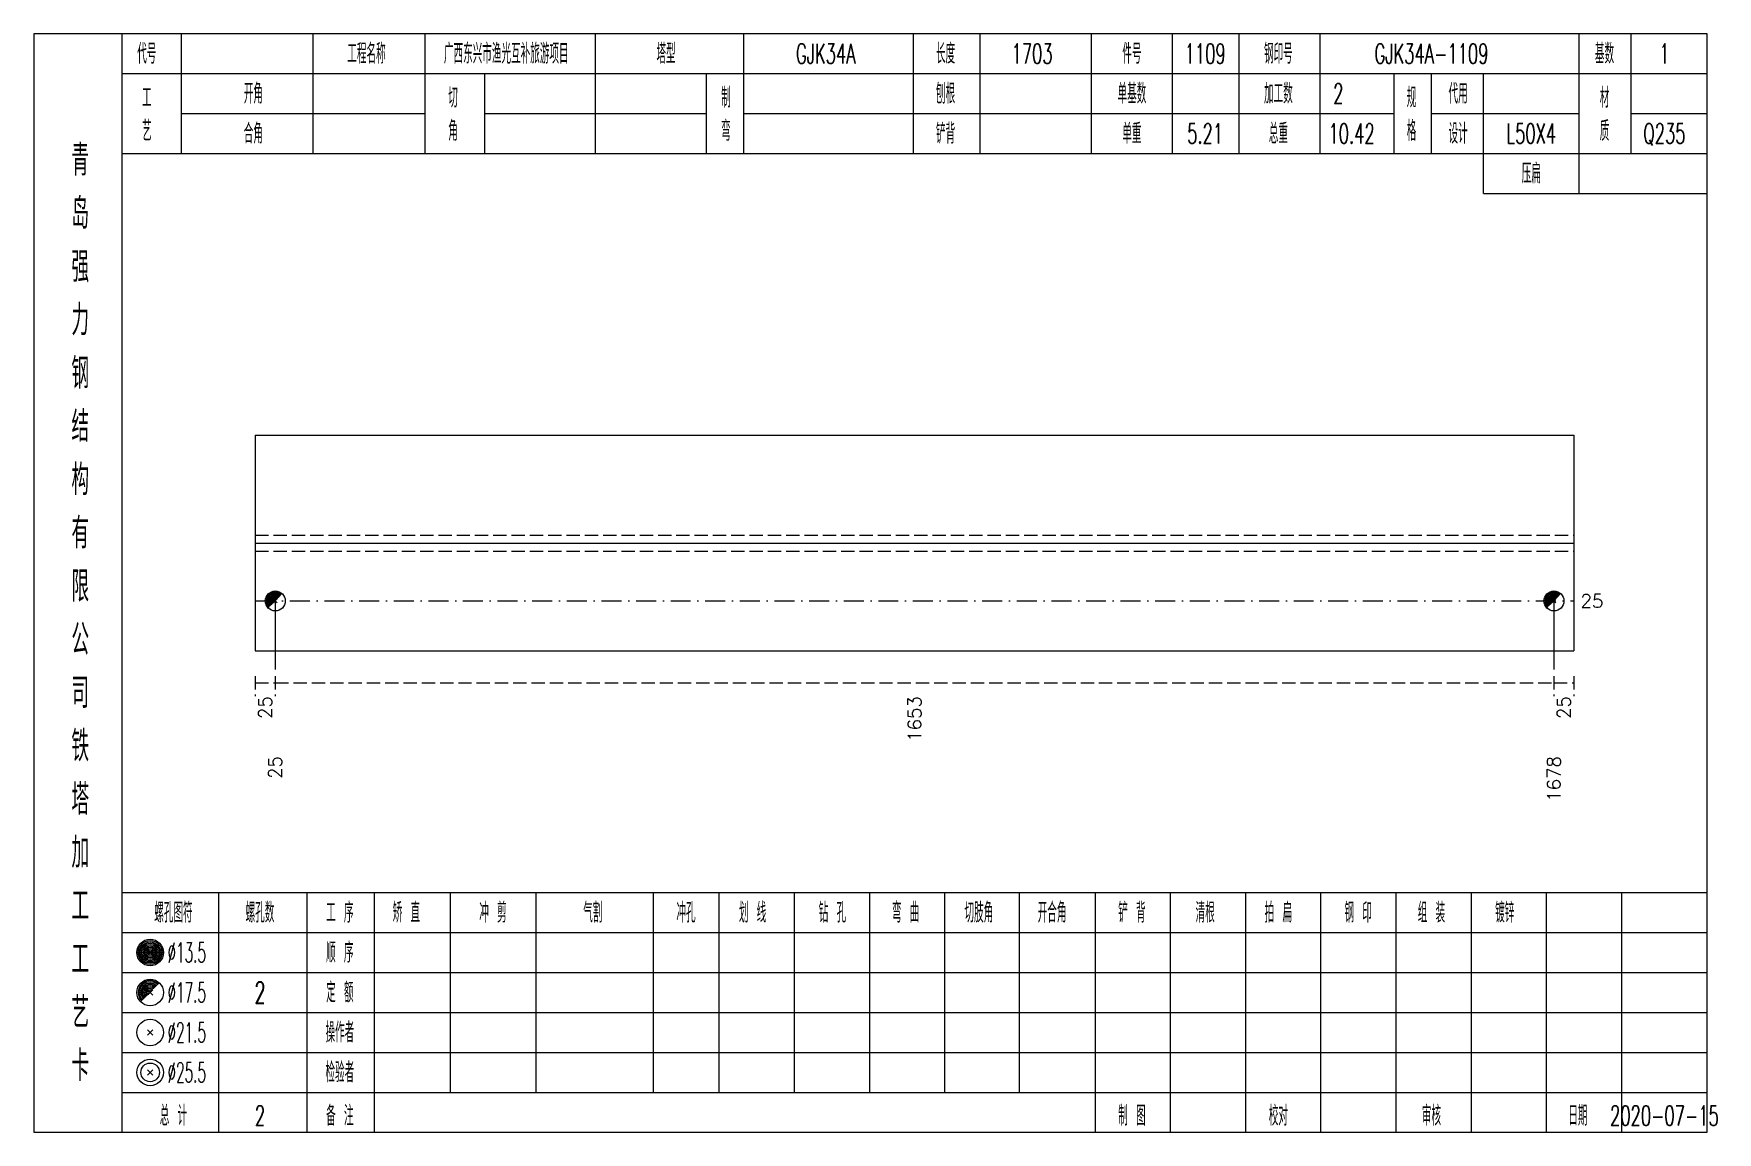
# Model space of a CAD drawing. Extents: x 0 to 2606, y -377 to 6479.
# Drawn here: x 0 to 252.9, y 1750 to 1915 of the extents above; entities that cross this region are included whole.
import ezdxf
from ezdxf.enums import TextEntityAlignment as Align

# ---------------------------------------------------------------- set-up
doc = ezdxf.new("R2010")
doc.units = 0
doc.header["$MEASUREMENT"] = 0
doc.linetypes.add('一点画线', pattern=[5.2, 3, -1, 0.2, -1])
doc.linetypes.add('虚线', pattern=[2.75, 2, -0.75])
doc.layers.get('0').update_dxf_attribs({"linetype": 'CONTINUOUS', "lineweight": 25})
doc.layers.add('1', color=7, linetype='CONTINUOUS', lineweight=25)
doc.layers.add('4', color=7, linetype='CONTINUOUS', lineweight=25)
doc.styles.get("Standard").update_dxf_attribs({"font": 'simplex.shx', "width": 0.7, "height": 3, "bigfont": 'gbhzfs.shx'})

msp = doc.modelspace()

# ---------------------------------------------------------------- texts
at = {"color": 7, "linetype": 'Continuous', "lineweight": 13}
msp.add_text('25', height=2, dxfattribs=at).set_placement((232.4, 1829.8), align=Align.MIDDLE_LEFT)
at = {"color": 8, "linetype": 'Continuous', "lineweight": 9}
for s, p in [('25', (34.8, 1815.5)), ('1653', (132.35, 1815.5)), ('25', (229.9, 1815.5))]:
    msp.add_text(s, height=2, rotation=90, dxfattribs=at).set_placement(p, align=Align.MIDDLE_RIGHT)
at = {"layer": '1', "color": 7, "linetype": 'Continuous', "lineweight": 13}
for s, p in [('25', (36.3, 1806.5)), ('1678', (228.4, 1806.5))]:
    msp.add_text(s, height=2, rotation=90, dxfattribs=at).set_placement(p, align=Align.MIDDLE_RIGHT)
at = {"layer": '4', "color": 1, "linetype": 'Continuous', "lineweight": 13}
for s, height, width, p in [('代号', 3, 0.6, (17, 1912)), ('工程名称', 3, 0.6, (50, 1912)), ('广西东兴市渔光互补旅游项目', 3, 0.6, (71, 1912)), ('塔型', 3, 0.6, (95, 1912)), ('GJK34A', 3, 0.6, (119, 1912)), ('长度', 3, 0.6, (137, 1912)), ('1703', 3, 0.6, (150, 1912)), ('件号', 3, 0.6, (165, 1912)), ('1109', 3, 0.6, (176, 1912)), ('钢印号', 3, 0.6, (187, 1912)), ('GJK34A-1109', 3, 0.6, (210, 1912)), ('基数', 3, 0.6, (236, 1912)), ('1', 3, 0.6, (245, 1912)), ('开角', 3, 0.6, (33, 1906)), ('刨根', 3, 0.6, (137, 1906)), ('单基数', 3, 0.6, (165, 1906)), ('加工数', 3, 0.6, (187, 1906)), ('2', 3, 0.6, (196, 1906)), ('代用', 3, 0.6, (214, 1906)), ('材', 3, 0.6, (236, 1905.4)), ('工', 3, 0.6, (17, 1905.4)), ('切', 3, 0.6, (63, 1905.4)), ('制', 3, 0.6, (104, 1905.4)), ('规', 3, 0.6, (207, 1905.4)), ('艺', 3, 0.6, (17, 1900.4)), ('角', 3, 0.6, (63, 1900.4)), ('弯', 3, 0.6, (104, 1900.4)), ('格', 3, 0.6, (207, 1900.4)), ('质', 3, 0.6, (236, 1900.4)), ('合角', 3, 0.6, (33, 1900)), ('铲背', 3, 0.6, (137, 1900)), ('单重', 3, 0.6, (165, 1900)), ('5.21', 3, 0.6, (176, 1900)), ('总重', 3, 0.6, (187, 1900)), ('10.42', 3, 0.6, (198, 1900)), ('设计', 3, 0.6, (214, 1900)), ('L50X4', 3, 0.6, (225, 1900)), ('Q235', 3, 0.6, (245, 1900)), ('青', 4.6, 0.8, (7, 1896)), ('压扁', 3, 0.6, (225, 1894)), ('岛', 4.6, 0.8, (7, 1888)), ('强', 4.6, 0.8, (7, 1880)), ('力', 4.6, 0.8, (7, 1872)), ('钢', 4.6, 0.8, (7, 1864)), ('结', 4.6, 0.8, (7, 1856)), ('构', 4.6, 0.8, (7, 1848)), ('有', 4.6, 0.8, (7, 1840)), ('限', 4.6, 0.8, (7, 1832)), ('公', 4.6, 0.8, (7, 1824)), ('司', 4.6, 0.8, (7, 1816)), ('铁', 4.6, 0.8, (7, 1808)), ('塔', 4.6, 0.8, (7, 1800)), ('加', 4.6, 0.8, (7, 1792)), ('工', 4.6, 0.8, (7, 1784)), ('螺孔图符', 3, 0.6, (21, 1783)), ('螺孔数', 3, 0.6, (34, 1783)), ('工 序', 3, 0.6, (46, 1783)), ('矫 直', 3, 0.6, (56, 1783)), ('冲 剪', 3, 0.6, (69, 1783)), ('气割', 3, 0.6, (84, 1783)), ('冲孔', 3, 0.6, (98, 1783)), ('划 线', 3, 0.6, (108, 1783)), ('钻 孔', 3, 0.6, (120, 1783)), ('弯 曲', 3, 0.6, (131, 1783)), ('切肢角', 3, 0.6, (142, 1783)), ('开合角', 3, 0.6, (153, 1783)), ('铲 背', 3, 0.6, (165, 1783)), ('清根', 3, 0.6, (176, 1783)), ('拍 扁', 3, 0.6, (187, 1783)), ('钢 印', 3, 0.6, (199, 1783)), ('组 装', 3, 0.6, (210, 1783)), ('镀锌', 3, 0.6, (221, 1783)), ('%%C13.5', 3, 0.5, (23, 1777)), ('顺 序', 3, 0.6, (46, 1777)), ('工', 4.6, 0.8, (7, 1776)), ('艺', 4.6, 0.8, (7, 1768)), ('%%C17.5', 3, 0.5, (23, 1771)), ('2', 3.2, 0.6, (34, 1771)), ('定 额', 3, 0.6, (46, 1771)), ('%%C21.5', 3, 0.5, (23, 1765)), ('操作者', 3, 0.6, (46, 1765)), ('卡', 4.6, 0.8, (7, 1760)), ('检验者', 3, 0.6, (46, 1759)), ('%%C25.5', 3, 0.5, (23, 1759)), ('总 计', 3, 0.6, (21, 1752.5)), ('2', 3, 0.6, (34, 1752.5)), ('备 注', 3, 0.6, (46, 1752.5)), ('制 图', 3, 0.6, (165, 1752.5)), ('校对', 3, 0.6, (187, 1752.5)), ('审核', 3, 0.6, (210, 1752.5)), ('日期', 3, 0.6, (232, 1752.5)), ('2020-07-15', 3, 0.6, (245, 1752.5))]:
    msp.add_text(s, height=height, dxfattribs=dict(at, width=width)).set_placement(p, align=Align.MIDDLE_CENTER)

# ---------------------------------------------------------------- linework, layer by layer
at = {"color": 7, "linetype": 'Continuous', "lineweight": 18}
for p, q in [((33.3, 1854.7), (33.3, 1822.3)), ((33.3, 1854.7), (231.4, 1854.7)), ((231.4, 1854.7), (231.4, 1822.3)), ((33.3, 1838.5), (231.4, 1838.5))]:
    msp.add_line(p, q, dxfattribs=at)
at = {"color": 1, "linetype": '虚线', "lineweight": 18}
for p, q in [((33.3, 1839.7), (231.4, 1839.7)), ((33.3, 1837.3), (231.4, 1837.3))]:
    msp.add_line(p, q, dxfattribs=at)
at = {"color": 3, "linetype": '一点画线', "lineweight": 13}
msp.add_line((33.3, 1829.8), (231.4, 1829.8), dxfattribs=at)
at = {"color": 7, "linetype": 'Continuous', "lineweight": 13}
for p, q in [((36.3, 1829.8), (36.3, 1819.5)), ((228.4, 1829.8), (228.4, 1819.5))]:
    msp.add_line(p, q, dxfattribs=at)
at = {"color": 8, "linetype": '虚线', "lineweight": 9}
for p, q in [((33.3, 1818.5), (33.3, 1815.5)), ((33.3, 1817.5), (36.3, 1817.5)), ((36.3, 1818.5), (36.3, 1815.5)), ((36.3, 1818.5), (36.3, 1815.5)), ((36.3, 1817.5), (228.4, 1817.5)), ((228.4, 1818.5), (228.4, 1815.5)), ((228.4, 1818.5), (228.4, 1815.5)), ((228.4, 1817.5), (231.4, 1817.5)), ((231.4, 1818.5), (231.4, 1815.5))]:
    msp.add_line(p, q, dxfattribs=at)
at = {"layer": '1', "color": 7, "linetype": 'Continuous', "lineweight": 0}
for p, q in [((36, 1829.5), (36.6, 1830.1)), ((36, 1830.1), (36.6, 1829.5)), ((228.1, 1829.5), (228.7, 1830.1)), ((228.1, 1830.1), (228.7, 1829.5))]:
    msp.add_line(p, q, dxfattribs=at)
at = {"layer": '1', "color": 7, "linetype": 'Continuous', "lineweight": 18}
msp.add_line((33.3, 1822.3), (231.4, 1822.3), dxfattribs=at)
at = {"layer": '1', "color": 7, "linetype": 'Continuous', "lineweight": 13}
for centre in [(36.3, 1829.8), (228.4, 1829.8)]:
    msp.add_circle(centre, 1.5, dxfattribs=at)
for centre, radius in [((36.3, 1829.8), 1.35), ((36.3, 1829.8), 1.2), ((36.3, 1829.8), 1.05), ((36.3, 1829.8), 0.9), ((36.3, 1829.8), 0.75), ((36.3, 1829.8), 0.6), ((36.3, 1829.8), 0.45), ((36.3, 1829.8), 0.3), ((36.3, 1829.8), 0.15), ((228.4, 1829.8), 1.35), ((228.4, 1829.8), 1.2), ((228.4, 1829.8), 1.05), ((228.4, 1829.8), 0.9), ((228.4, 1829.8), 0.75), ((228.4, 1829.8), 0.6), ((228.4, 1829.8), 0.45), ((228.4, 1829.8), 0.3), ((228.4, 1829.8), 0.15)]:
    msp.add_arc(centre, radius, 45, 225, dxfattribs=at)
at = {"layer": '4', "color": 1, "linetype": 'Continuous', "lineweight": 18}
for p, q in [((13.3, 1750), (13.3, 1915)), ((22.2, 1897), (22.2, 1915)), ((42, 1897), (42, 1915)), ((58.8, 1897), (58.8, 1915)), ((84.4, 1897), (84.4, 1915)), ((106.7, 1897), (106.7, 1915)), ((132.2, 1897), (132.2, 1915)), ((142.2, 1897), (142.2, 1915)), ((158.9, 1897), (158.9, 1915)), ((171.1, 1897), (171.1, 1915)), ((181.1, 1897), (181.1, 1915)), ((193.3, 1897), (193.3, 1915)), ((232.2, 1891), (232.2, 1915)), ((240, 1897), (240, 1915)), ((13.3, 1909), (251.4, 1909)), ((67.8, 1897), (67.8, 1909)), ((101.1, 1897), (101.1, 1909)), ((204.4, 1897), (204.4, 1909)), ((210, 1897), (210, 1909)), ((217.8, 1891), (217.8, 1909)), ((22.2, 1903), (58.8, 1903)), ((67.8, 1903), (101.1, 1903)), ((106.7, 1903), (204.4, 1903)), ((210, 1903), (232.2, 1903)), ((240, 1903), (251.4, 1903)), ((13.3, 1897), (251.4, 1897)), ((217.8, 1891), (251.4, 1891)), ((13.3, 1786), (251.4, 1786)), ((27.8, 1750), (27.8, 1786)), ((41.1, 1750), (41.1, 1786)), ((51.2, 1750), (51.2, 1786)), ((62.6, 1756), (62.6, 1786)), ((75.5, 1756), (75.5, 1786)), ((93.1, 1756), (93.1, 1786)), ((103, 1756), (103, 1786)), ((114.3, 1756), (114.3, 1786)), ((125.6, 1756), (125.6, 1786)), ((136.9, 1756), (136.9, 1786)), ((148.1, 1756), (148.1, 1786)), ((159.5, 1756), (159.5, 1786)), ((170.8, 1756), (170.8, 1786)), ((182.1, 1756), (182.1, 1786)), ((193.4, 1756), (193.4, 1786)), ((204.7, 1756), (204.7, 1786)), ((216, 1756), (216, 1786)), ((227.3, 1756), (227.3, 1786)), ((238.6, 1756), (238.6, 1786)), ((13.3, 1780), (251.4, 1780)), ((13.3, 1774), (251.4, 1774)), ((13.3, 1768), (251.4, 1768)), ((13.3, 1762), (251.4, 1762)), ((13.3, 1756), (251.4, 1756)), ((159.5, 1750), (159.5, 1756)), ((170.8, 1750), (170.8, 1756)), ((182.1, 1750), (182.1, 1756)), ((193.4, 1750), (193.4, 1756)), ((204.7, 1750), (204.7, 1756)), ((216, 1750), (216, 1756)), ((227.3, 1750), (227.3, 1756)), ((238.6, 1750), (238.6, 1756))]:
    msp.add_line(p, q, dxfattribs=at)
at = {"layer": '4', "color": 7, "linetype": 'Continuous', "lineweight": 13}
for p, q in [((17.3, 1776.8), (17.7, 1777.2)), ((17.7, 1776.8), (17.3, 1777.2)), ((17.1, 1764.6), (17.9, 1765.4)), ((17.9, 1764.6), (17.1, 1765.4)), ((17.1, 1758.6), (17.9, 1759.4)), ((17.9, 1758.6), (17.1, 1759.4))]:
    msp.add_line(p, q, dxfattribs=at)
at = {"layer": '4', "color": 7, "linetype": 'Continuous', "lineweight": 0}
for p, q in [((17.1, 1770.6), (17.9, 1771.4)), ((17.1, 1771.4), (17.9, 1770.6))]:
    msp.add_line(p, q, dxfattribs=at)
at = {"layer": '4', "color": 1, "linetype": 'Continuous', "lineweight": 18}
msp.add_lwpolyline([(0, 1915), (0, 1750), (251.4, 1750), (251.4, 1915)], close=True, dxfattribs=at)
at = {"layer": '4', "color": 7, "linetype": 'Continuous', "lineweight": 13}
for centre, radius in [((17.5, 1777), 2), ((17.5, 1777), 1.8), ((17.5, 1777), 1.6), ((17.5, 1777), 1.4), ((17.5, 1777), 1.2), ((17.5, 1777), 1), ((17.5, 1777), 0.8), ((17.5, 1777), 0.6), ((17.5, 1777), 0.4), ((17.5, 1777), 0.2), ((17.5, 1771), 2), ((17.5, 1765), 2), ((17.5, 1759), 2), ((17.5, 1759), 1.4)]:
    msp.add_circle(centre, radius, dxfattribs=at)
for radius in [1.8, 1.6, 1.4, 1.2, 1, 0.8, 0.6, 0.4, 0.2]:
    msp.add_arc((17.5, 1771), radius, 45, 225, dxfattribs=at)

msp.set_redraw_order([(e.dxf.handle, doc.entitydb.next_handle()) for e in msp.query("TEXT MTEXT ATTDEF DIMENSION ARC_DIMENSION")])  # texts and dimensions are drawn at this point

doc.saveas('drawing.dxf')
